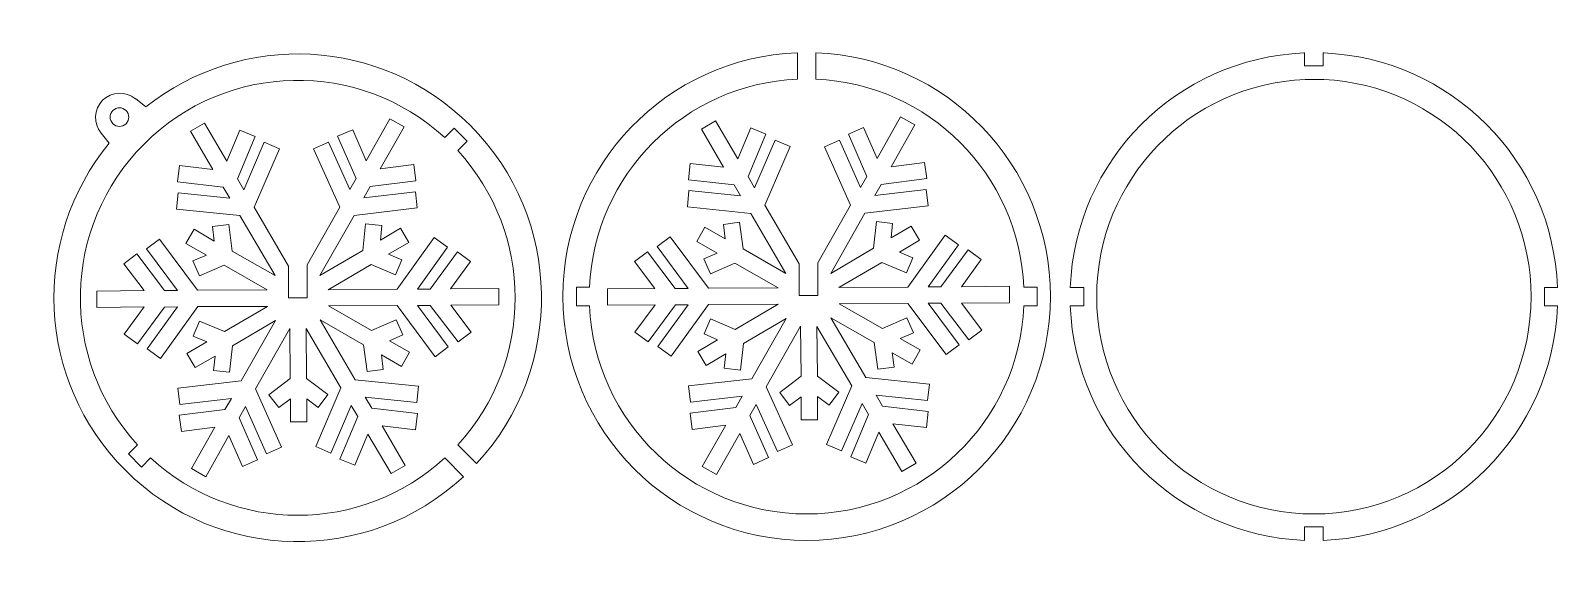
# Model space of a CAD drawing. Header units: centimetres. Extents: x -15.9 to 15.4, y -5.5 to 5.5.
import ezdxf

# ---------------------------------------------------------------- set-up
doc = ezdxf.new("R2010")
doc.units = ezdxf.units.CM
doc.header["$MEASUREMENT"] = 0
doc.layers.add('layer 1', color=7, linetype='Continuous')

msp = doc.modelspace()

# ---------------------------------------------------------------- linework, layer by layer
at = {"layer": 'layer 1', "color": 1, "lineweight": 9}
for points, knots in [([(-13.53374, 3.89966), (-11.57075, 5.46656), (-8.70168, 5.34159), (-6.88384, 3.52375), (-6.88384, 3.52375), (-4.97623, 1.61614), (-4.93262, -1.44918), (-6.75229, -3.41017), (-6.75229, -3.41017), (-6.75229, -3.41017), (-7.13546, -3.027), (-7.13546, -3.027), (-7.13546, -3.027), (-5.56934, -1.32376), (-5.56977, 1.30219), (-7.13678, 3.0049), (-7.13678, 3.0049), (-7.13678, 3.0049), (-6.94161, 3.20007), (-6.94161, 3.20007), (-6.94161, 3.20007), (-6.94161, 3.20007), (-7.21031, 3.46877), (-7.21031, 3.46877), (-7.21031, 3.46877), (-7.21031, 3.46877), (-7.40561, 3.27347), (-7.40561, 3.27347), (-7.40561, 3.27347), (-9.15487, 4.88049), (-11.87635, 4.83646), (-13.57198, 3.14082), (-13.57198, 3.14082), (-15.26762, 1.44519), (-15.31165, -1.27629), (-13.70463, -3.02555), (-13.70463, -3.02555), (-13.70463, -3.02555), (-13.89274, -3.21366), (-13.89274, -3.21366), (-13.89274, -3.21366), (-13.89274, -3.21366), (-13.62404, -3.48236), (-13.62404, -3.48236), (-13.62404, -3.48236), (-13.62404, -3.48236), (-13.43606, -3.29438), (-13.43606, -3.29438), (-13.43606, -3.29438), (-11.73335, -4.86139), (-9.1074, -4.86182), (-7.40416, -3.2957), (-7.40416, -3.2957), (-7.40416, -3.2957), (-7.02099, -3.67887), (-7.02099, -3.67887), (-7.02099, -3.67887), (-8.98198, -5.49854), (-12.0473, -5.45493), (-13.95491, -3.54732), (-13.95491, -3.54732), (-15.79012, -1.71211), (-15.89987, 1.19449), (-14.28535, 3.15857), (-14.28535, 3.15857), (-14.28535, 3.15857), (-14.45218, 3.36409), (-14.45218, 3.36409), (-14.45218, 3.36409), (-14.45218, 3.36409), (-14.45216, 3.36412), (-14.45216, 3.36412), (-14.45216, 3.36412), (-14.61515, 3.56055), (-14.60464, 3.85244), (-14.42056, 4.03651), (-14.42056, 4.03651), (-14.23649, 4.22058), (-13.9446, 4.2311), (-13.74817, 4.0681), (-13.74817, 4.0681), (-13.74817, 4.0681), (-13.74508, 4.0712), (-13.74508, 4.0712), (-13.74508, 4.0712), (-13.74508, 4.0712), (-13.53374, 3.89966), (-13.53374, 3.89966)], [0, 0, 0, 0, 0.04347826, 0.04347826, 0.04347826, 0.04347826, 0.08695652, 0.08695652, 0.08695652, 0.08695652, 0.13043478, 0.13043478, 0.13043478, 0.13043478, 0.17391304, 0.17391304, 0.17391304, 0.17391304, 0.2173913, 0.2173913, 0.2173913, 0.2173913, 0.26086957, 0.26086957, 0.26086957, 0.26086957, 0.30434783, 0.30434783, 0.30434783, 0.30434783, 0.34782609, 0.34782609, 0.34782609, 0.34782609, 0.39130435, 0.39130435, 0.39130435, 0.39130435, 0.43478261, 0.43478261, 0.43478261, 0.43478261, 0.47826087, 0.47826087, 0.47826087, 0.47826087, 0.52173913, 0.52173913, 0.52173913, 0.52173913, 0.56521739, 0.56521739, 0.56521739, 0.56521739, 0.60869565, 0.60869565, 0.60869565, 0.60869565, 0.65217391, 0.65217391, 0.65217391, 0.65217391, 0.69565217, 0.69565217, 0.69565217, 0.69565217, 0.73913043, 0.73913043, 0.73913043, 0.73913043, 0.7826087, 0.7826087, 0.7826087, 0.7826087, 0.82608696, 0.82608696, 0.82608696, 0.82608696, 0.86956522, 0.86956522, 0.86956522, 0.86956522, 0.91304348, 0.91304348, 0.91304348, 0.91304348, 1, 1, 1, 1]), ([(0.01989, -4.98444), (2.78131, -4.98444), (5.01989, -2.74586), (5.01989, 0.01556), (5.01989, 0.01556), (5.01989, 2.71333), (2.88322, 4.91168), (0.20989, 5.01161), (0.20989, 5.01161), (0.20989, 5.01161), (0.20989, 4.46972), (0.20989, 4.46972), (0.20989, 4.46972), (2.52168, 4.37276), (4.3782, 2.51562), (4.47416, 0.20358), (4.47416, 0.20358), (4.47416, 0.20358), (4.75016, 0.20358), (4.75016, 0.20358), (4.75016, 0.20358), (4.75016, 0.20358), (4.75016, -0.17642), (4.75016, -0.17642), (4.75016, -0.17642), (4.75016, -0.17642), (4.47397, -0.17642), (4.47397, -0.17642), (4.47397, -0.17642), (4.37338, -2.54967), (2.41788, -4.4429), (0.01989, -4.4429), (0.01989, -4.4429), (-2.3781, -4.4429), (-4.3336, -2.54967), (-4.43419, -0.17642), (-4.43419, -0.17642), (-4.43419, -0.17642), (-4.70022, -0.17642), (-4.70022, -0.17642), (-4.70022, -0.17642), (-4.70022, -0.17642), (-4.70022, 0.20358), (-4.70022, 0.20358), (-4.70022, 0.20358), (-4.70022, 0.20358), (-4.43438, 0.20358), (-4.43438, 0.20358), (-4.43438, 0.20358), (-4.33842, 2.51562), (-2.4819, 4.37276), (-0.17011, 4.46972), (-0.17011, 4.46972), (-0.17011, 4.46972), (-0.17011, 5.01161), (-0.17011, 5.01161), (-0.17011, 5.01161), (-2.84344, 4.91168), (-4.98011, 2.71333), (-4.98011, 0.01556), (-4.98011, 0.01556), (-4.98011, -2.74586), (-2.74153, -4.98444), (0.01989, -4.98444)], [0, 0, 0, 0, 0.05882353, 0.05882353, 0.05882353, 0.05882353, 0.11764706, 0.11764706, 0.11764706, 0.11764706, 0.17647059, 0.17647059, 0.17647059, 0.17647059, 0.23529412, 0.23529412, 0.23529412, 0.23529412, 0.29411765, 0.29411765, 0.29411765, 0.29411765, 0.35294118, 0.35294118, 0.35294118, 0.35294118, 0.41176471, 0.41176471, 0.41176471, 0.41176471, 0.47058824, 0.47058824, 0.47058824, 0.47058824, 0.52941176, 0.52941176, 0.52941176, 0.52941176, 0.58823529, 0.58823529, 0.58823529, 0.58823529, 0.64705882, 0.64705882, 0.64705882, 0.64705882, 0.70588235, 0.70588235, 0.70588235, 0.70588235, 0.76470588, 0.76470588, 0.76470588, 0.76470588, 0.82352941, 0.82352941, 0.82352941, 0.82352941, 0.88235294, 0.88235294, 0.88235294, 0.88235294, 1, 1, 1, 1]), ([(5.4269, 0.20157), (5.52421, 2.80543), (7.61246, 4.89945), (10.21371, 5.00663), (10.21371, 5.00663), (10.21371, 5.00663), (10.21349, 5.00692), (10.21349, 5.00692), (10.21349, 5.00692), (10.21349, 5.00692), (10.21999, 5.00692), (10.21999, 5.00692), (10.21999, 5.00692), (10.21999, 5.00692), (10.23297, 5.00758), (10.23297, 5.00758), (10.23297, 5.00758), (10.23297, 5.00758), (10.23297, 4.74015), (10.23297, 4.74015), (10.23297, 4.74015), (10.23297, 4.74015), (10.61297, 4.74015), (10.61297, 4.74015), (10.61297, 4.74015), (10.61297, 4.74015), (10.61297, 5.00716), (10.61297, 5.00716), (10.61297, 5.00716), (10.61297, 5.00716), (10.62596, 5.00717), (10.62596, 5.00717), (10.62596, 5.00717), (13.23015, 4.90314), (15.32165, 2.80755), (15.41904, 0.20157), (15.41904, 0.20157), (15.41904, 0.20157), (15.15155, 0.20157), (15.15155, 0.20157), (15.15155, 0.20157), (15.15155, 0.20157), (15.15155, -0.17843), (15.15155, -0.17843), (15.15155, -0.17843), (15.15155, -0.17843), (15.41904, -0.17843), (15.41904, -0.17843), (15.41904, -0.17843), (15.32145, -2.7887), (13.22317, -4.88687), (10.61297, -4.98444), (10.61297, -4.98444), (10.61297, -4.98444), (10.61297, -4.71023), (10.61297, -4.71023), (10.61297, -4.71023), (10.61297, -4.71023), (10.23297, -4.71023), (10.23297, -4.71023), (10.23297, -4.71023), (10.23297, -4.71023), (10.23297, -4.98444), (10.23297, -4.98444), (10.23297, -4.98444), (7.62277, -4.88687), (5.52449, -2.7887), (5.4269, -0.17843), (5.4269, -0.17843), (5.4269, -0.17843), (5.70117, -0.17843), (5.70117, -0.17843), (5.70117, -0.17843), (5.70117, -0.17843), (5.70117, 0.20157), (5.70117, 0.20157), (5.70117, 0.20157), (5.70117, 0.20157), (5.4269, 0.20157), (5.4269, 0.20157)], [0, 0, 0, 0, 0.04761905, 0.04761905, 0.04761905, 0.04761905, 0.0952381, 0.0952381, 0.0952381, 0.0952381, 0.14285714, 0.14285714, 0.14285714, 0.14285714, 0.19047619, 0.19047619, 0.19047619, 0.19047619, 0.23809524, 0.23809524, 0.23809524, 0.23809524, 0.28571429, 0.28571429, 0.28571429, 0.28571429, 0.33333333, 0.33333333, 0.33333333, 0.33333333, 0.38095238, 0.38095238, 0.38095238, 0.38095238, 0.42857143, 0.42857143, 0.42857143, 0.42857143, 0.47619048, 0.47619048, 0.47619048, 0.47619048, 0.52380952, 0.52380952, 0.52380952, 0.52380952, 0.57142857, 0.57142857, 0.57142857, 0.57142857, 0.61904762, 0.61904762, 0.61904762, 0.61904762, 0.66666667, 0.66666667, 0.66666667, 0.66666667, 0.71428571, 0.71428571, 0.71428571, 0.71428571, 0.76190476, 0.76190476, 0.76190476, 0.76190476, 0.80952381, 0.80952381, 0.80952381, 0.80952381, 0.85714286, 0.85714286, 0.85714286, 0.85714286, 0.9047619, 0.9047619, 0.9047619, 0.9047619, 1, 1, 1, 1]), ([(10.62596, 4.46197), (10.62596, 4.46197), (10.24596, 4.46295), (10.24596, 4.46295), (10.24596, 4.46295), (7.86759, 4.36998), (5.96781, 2.41288), (5.96781, 0.01161), (5.96781, 0.01161), (5.96781, -2.44897), (7.96251, -4.44355), (10.42297, -4.44355), (10.42297, -4.44355), (12.88343, -4.44355), (14.87813, -2.44897), (14.87813, 0.01161), (14.87813, 0.01161), (14.87813, 2.40414), (12.99218, 4.35582), (10.62596, 4.46197)], [0, 0, 0, 0, 0.16666667, 0.16666667, 0.16666667, 0.16666667, 0.33333333, 0.33333333, 0.33333333, 0.33333333, 0.5, 0.5, 0.5, 0.5, 0.66666667, 0.66666667, 0.66666667, 0.66666667, 1, 1, 1, 1]), ([(-14.2109, 3.82685), (-14.13651, 3.90123), (-14.01589, 3.90123), (-13.9415, 3.82685), (-13.9415, 3.82685), (-13.86712, 3.75246), (-13.86712, 3.63184), (-13.9415, 3.55745), (-13.9415, 3.55745), (-14.01589, 3.48306), (-14.13651, 3.48306), (-14.2109, 3.55745), (-14.2109, 3.55745), (-14.28529, 3.63184), (-14.28529, 3.75246), (-14.2109, 3.82685)], [0, 0, 0, 0, 0.2, 0.2, 0.2, 0.2, 0.4, 0.4, 0.4, 0.4, 0.6, 0.6, 0.6, 0.6, 1, 1, 1, 1]), ([(-8.53061, 3.65649), (-8.53061, 3.65649), (-9.01439, 2.79792), (-9.01439, 2.79792), (-9.01439, 2.79792), (-9.01439, 2.79792), (-9.29204, 3.4336), (-9.29204, 3.4336), (-9.29204, 3.4336), (-9.29204, 3.4336), (-9.6025, 3.29914), (-9.6025, 3.29914), (-9.6025, 3.29914), (-9.6025, 3.29914), (-9.22292, 2.43324), (-9.22292, 2.43324), (-9.22292, 2.43324), (-9.22292, 2.43324), (-9.35084, 2.20615), (-9.35084, 2.20615), (-9.35084, 2.20615), (-9.35084, 2.20615), (-9.787, 3.17682), (-9.787, 3.17682), (-9.787, 3.17682), (-9.787, 3.17682), (-10.09511, 3.0388), (-10.09511, 3.0388), (-10.09511, 3.0388), (-10.09511, 3.0388), (-9.55597, 1.84359), (-9.55597, 1.84359), (-9.55597, 1.84359), (-9.55597, 1.84359), (-10.22931, 0.66177), (-10.22931, 0.66177), (-10.22931, 0.66177), (-10.22931, 0.66177), (-10.22931, -0.01183), (-10.22931, -0.01183), (-10.22931, -0.01183), (-10.22931, -0.01183), (-10.60931, -0.01183), (-10.60931, -0.01183), (-10.60931, -0.01183), (-10.60931, -0.01183), (-10.60931, 0.63753), (-10.60931, 0.63753), (-10.60931, 0.63753), (-10.60931, 0.63753), (-11.31603, 1.84318), (-11.31603, 1.84318), (-11.31603, 1.84318), (-11.31603, 1.84318), (-10.79475, 3.04226), (-10.79475, 3.04226), (-10.79475, 3.04226), (-10.79475, 3.04226), (-11.1068, 3.17785), (-11.1068, 3.17785), (-11.1068, 3.17785), (-11.1068, 3.17785), (-11.52542, 2.2004), (-11.52542, 2.2004), (-11.52542, 2.2004), (-11.52542, 2.2004), (-11.65816, 2.42686), (-11.65816, 2.42686), (-11.65816, 2.42686), (-11.65816, 2.42686), (-11.29449, 3.29585), (-11.29449, 3.29585), (-11.29449, 3.29585), (-11.29449, 3.29585), (-11.60444, 3.42792), (-11.60444, 3.42792), (-11.60444, 3.42792), (-11.60444, 3.42792), (-11.87173, 2.79121), (-11.87173, 2.79121), (-11.87173, 2.79121), (-11.87173, 2.79121), (-12.32848, 3.57041), (-12.32848, 3.57041), (-12.32848, 3.57041), (-12.32848, 3.57041), (-12.6181, 3.40065), (-12.6181, 3.40065), (-12.6181, 3.40065), (-12.6181, 3.40065), (-12.16135, 2.62145), (-12.16135, 2.62145), (-12.16135, 2.62145), (-12.16135, 2.62145), (-12.84757, 2.69924), (-12.84757, 2.69924), (-12.84757, 2.69924), (-12.84757, 2.69924), (-12.88378, 2.36426), (-12.88378, 2.36426), (-12.88378, 2.36426), (-12.88378, 2.36426), (-11.94778, 2.2571), (-11.94778, 2.2571), (-11.94778, 2.2571), (-11.94778, 2.2571), (-11.81504, 2.03063), (-11.81504, 2.03063), (-11.81504, 2.03063), (-11.81504, 2.03063), (-12.8726, 2.14279), (-12.8726, 2.14279), (-12.8726, 2.14279), (-12.8726, 2.14279), (-12.90309, 1.80642), (-12.90309, 1.80642), (-12.90309, 1.80642), (-12.90309, 1.80642), (-11.60565, 1.67341), (-11.60565, 1.67341), (-11.60565, 1.67341), (-11.60565, 1.67341), (-10.88413, 0.4425), (-10.88413, 0.4425), (-10.88413, 0.4425), (-10.88413, 0.4425), (-11.76227, 0.94475), (-11.76227, 0.94475), (-11.76227, 0.94475), (-11.76227, 0.94475), (-11.83571, 1.49102), (-11.83571, 1.49102), (-11.83571, 1.49102), (-11.83571, 1.49102), (-12.16697, 1.44895), (-12.16697, 1.44895), (-12.16697, 1.44895), (-12.16697, 1.44895), (-12.13038, 1.15203), (-12.13038, 1.15203), (-12.13038, 1.15203), (-12.13038, 1.15203), (-12.54672, 1.39274), (-12.54672, 1.39274), (-12.54672, 1.39274), (-12.54672, 1.39274), (-12.7126, 1.10061), (-12.7126, 1.10061), (-12.7126, 1.10061), (-12.7126, 1.10061), (-12.29264, 0.86198), (-12.29264, 0.86198), (-12.29264, 0.86198), (-12.29264, 0.86198), (-12.56915, 0.74272), (-12.56915, 0.74272), (-12.56915, 0.74272), (-12.56915, 0.74272), (-12.43299, 0.43756), (-12.43299, 0.43756), (-12.43299, 0.43756), (-12.43299, 0.43756), (-11.93007, 0.65634), (-11.93007, 0.65634), (-11.93007, 0.65634), (-11.93007, 0.65634), (-11.04423, 0.14898), (-11.04423, 0.14898), (-11.04423, 0.14898), (-11.04423, 0.14898), (-12.47373, 0.14283), (-12.47373, 0.14283), (-12.47373, 0.14283), (-12.47373, 0.14283), (-13.25457, 1.19166), (-13.25457, 1.19166), (-13.25457, 1.19166), (-13.25457, 1.19166), (-13.52201, 0.99208), (-13.52201, 0.99208), (-13.52201, 0.99208), (-13.52201, 0.99208), (-12.8882, 0.13739), (-12.8882, 0.13739), (-12.8882, 0.13739), (-12.8882, 0.13739), (-13.15228, 0.13471), (-13.15228, 0.13471), (-13.15228, 0.13471), (-13.15228, 0.13471), (-13.7224, 0.88881), (-13.7224, 0.88881), (-13.7224, 0.88881), (-13.7224, 0.88881), (-13.98783, 0.68578), (-13.98783, 0.68578), (-13.98783, 0.68578), (-13.98783, 0.68578), (-13.57095, 0.13645), (-13.57095, 0.13645), (-13.57095, 0.13645), (-13.57095, 0.13645), (-14.54315, 0.12743), (-14.54315, 0.12743), (-14.54315, 0.12743), (-14.54315, 0.12743), (-14.54062, -0.20863), (-14.54062, -0.20863), (-14.54062, -0.20863), (-14.54062, -0.20863), (-13.56847, -0.19951), (-13.56847, -0.19951), (-13.56847, -0.19951), (-13.56847, -0.19951), (-13.98046, -0.75947), (-13.98046, -0.75947), (-13.98046, -0.75947), (-13.98046, -0.75947), (-13.70853, -0.95644), (-13.70853, -0.95644), (-13.70853, -0.95644), (-13.70853, -0.95644), (-13.14991, -0.20145), (-13.14991, -0.20145), (-13.14991, -0.20145), (-13.14991, -0.20145), (-12.88576, -0.19847), (-12.88576, -0.19847), (-12.88576, -0.19847), (-12.88576, -0.19847), (-13.50713, -1.05707), (-13.50713, -1.05707), (-13.50713, -1.05707), (-13.50713, -1.05707), (-13.23513, -1.2541), (-13.23513, -1.2541), (-13.23513, -1.2541), (-13.23513, -1.2541), (-12.47137, -0.19329), (-12.47137, -0.19329), (-12.47137, -0.19329), (-12.47137, -0.19329), (-11.04189, -0.18715), (-11.04189, -0.18715), (-11.04189, -0.18715), (-11.04189, -0.18715), (-11.92479, -0.70468), (-11.92479, -0.70468), (-11.92479, -0.70468), (-11.92479, -0.70468), (-12.43134, -0.48821), (-12.43134, -0.48821), (-12.43134, -0.48821), (-12.43134, -0.48821), (-12.56279, -0.79813), (-12.56279, -0.79813), (-12.56279, -0.79813), (-12.56279, -0.79813), (-12.28493, -0.91578), (-12.28493, -0.91578), (-12.28493, -0.91578), (-12.28493, -0.91578), (-12.69111, -1.15387), (-12.69111, -1.15387), (-12.69111, -1.15387), (-12.69111, -1.15387), (-12.52113, -1.44385), (-12.52113, -1.44385), (-12.52113, -1.44385), (-12.52113, -1.44385), (-12.11495, -1.20576), (-12.11495, -1.20576), (-12.11495, -1.20576), (-12.11495, -1.20576), (-12.15016, -1.50207), (-12.15016, -1.50207), (-12.15016, -1.50207), (-12.15016, -1.50207), (-11.81554, -1.53876), (-11.81554, -1.53876), (-11.81554, -1.53876), (-11.81554, -1.53876), (-11.75482, -0.99467), (-11.75482, -0.99467), (-11.75482, -0.99467), (-11.75482, -0.99467), (-10.87541, -0.47919), (-10.87541, -0.47919), (-10.87541, -0.47919), (-10.87541, -0.47919), (-11.57978, -1.71433), (-11.57978, -1.71433), (-11.57978, -1.71433), (-11.57978, -1.71433), (-12.87849, -1.86252), (-12.87849, -1.86252), (-12.87849, -1.86252), (-12.87849, -1.86252), (-12.83947, -2.1961), (-12.83947, -2.1961), (-12.83947, -2.1961), (-12.83947, -2.1961), (-11.78122, -2.07476), (-11.78122, -2.07476), (-11.78122, -2.07476), (-11.78122, -2.07476), (-11.91267, -2.30393), (-11.91267, -2.30393), (-11.91267, -2.30393), (-11.91267, -2.30393), (-12.85012, -2.42088), (-12.85012, -2.42088), (-12.85012, -2.42088), (-12.85012, -2.42088), (-12.80557, -2.75599), (-12.80557, -2.75599), (-12.80557, -2.75599), (-12.80557, -2.75599), (-12.11773, -2.66644), (-12.11773, -2.66644), (-12.11773, -2.66644), (-12.11773, -2.66644), (-12.59844, -3.5139), (-12.59844, -3.5139), (-12.59844, -3.5139), (-12.59844, -3.5139), (-12.30643, -3.68014), (-12.30643, -3.68014), (-12.30643, -3.68014), (-12.30643, -3.68014), (-11.8293, -2.83479), (-11.8293, -2.83479), (-11.8293, -2.83479), (-11.8293, -2.83479), (-11.55159, -3.47045), (-11.55159, -3.47045), (-11.55159, -3.47045), (-11.55159, -3.47045), (-11.24331, -3.33265), (-11.24331, -3.33265), (-11.24331, -3.33265), (-11.24331, -3.33265), (-11.62067, -2.47017), (-11.62067, -2.47017), (-11.62067, -2.47017), (-11.62067, -2.47017), (-11.49281, -2.24313), (-11.49281, -2.24313), (-11.49281, -2.24313), (-11.49281, -2.24313), (-11.05878, -3.21019), (-11.05878, -3.21019), (-11.05878, -3.21019), (-11.05878, -3.21019), (-10.75054, -3.07234), (-10.75054, -3.07234), (-10.75054, -3.07234), (-10.75054, -3.07234), (-11.28773, -1.88048), (-11.28773, -1.88048), (-11.28773, -1.88048), (-11.28773, -1.88048), (-10.58182, -0.63989), (-10.58182, -0.63989), (-10.58182, -0.63989), (-10.58182, -0.63989), (-10.57339, -1.66621), (-10.57339, -1.66621), (-10.57339, -1.66621), (-10.57339, -1.66621), (-11.00998, -1.99819), (-11.00998, -1.99819), (-11.00998, -1.99819), (-11.00998, -1.99819), (-10.80671, -2.264), (-10.80671, -2.264), (-10.80671, -2.264), (-10.80671, -2.264), (-10.57109, -2.08318), (-10.57109, -2.08318), (-10.57109, -2.08318), (-10.57109, -2.08318), (-10.56865, -2.55695), (-10.56865, -2.55695), (-10.56865, -2.55695), (-10.56865, -2.55695), (-10.23276, -2.55487), (-10.23276, -2.55487), (-10.23276, -2.55487), (-10.23276, -2.55487), (-10.23521, -2.08112), (-10.23521, -2.08112), (-10.23521, -2.08112), (-10.23521, -2.08112), (-9.99749, -2.26025), (-9.99749, -2.26025), (-9.99749, -2.26025), (-9.99749, -2.26025), (-9.79895, -1.9918), (-9.79895, -1.9918), (-9.79895, -1.9918), (-9.79895, -1.9918), (-10.23768, -1.66425), (-10.23768, -1.66425), (-10.23768, -1.66425), (-10.23768, -1.66425), (-10.24758, -0.64346), (-10.24758, -0.64346), (-10.24758, -0.64346), (-10.24758, -0.64346), (-9.53424, -1.8604), (-9.53424, -1.8604), (-9.53424, -1.8604), (-9.53424, -1.8604), (-10.05004, -3.06088), (-10.05004, -3.06088), (-10.05004, -3.06088), (-10.05004, -3.06088), (-9.74376, -3.19499), (-9.74376, -3.19499), (-9.74376, -3.19499), (-9.74376, -3.19499), (-9.32276, -2.2212), (-9.32276, -2.2212), (-9.32276, -2.2212), (-9.32276, -2.2212), (-9.19009, -2.44753), (-9.19009, -2.44753), (-9.19009, -2.44753), (-9.19009, -2.44753), (-9.55383, -3.31662), (-9.55383, -3.31662), (-9.55383, -3.31662), (-9.55383, -3.31662), (-9.24596, -3.4451), (-9.24596, -3.4451), (-9.24596, -3.4451), (-9.24596, -3.4451), (-8.9786, -2.80833), (-8.9786, -2.80833), (-8.9786, -2.80833), (-8.9786, -2.80833), (-8.50461, -3.61695), (-8.50461, -3.61695), (-8.50461, -3.61695), (-8.50461, -3.61695), (-8.21499, -3.44719), (-8.21499, -3.44719), (-8.21499, -3.44719), (-8.21499, -3.44719), (-8.68898, -2.63857), (-8.68898, -2.63857), (-8.68898, -2.63857), (-8.68898, -2.63857), (-8.00283, -2.71641), (-8.00283, -2.71641), (-8.00283, -2.71641), (-8.00283, -2.71641), (-7.96454, -2.38504), (-7.96454, -2.38504), (-7.96454, -2.38504), (-7.96454, -2.38504), (-8.90047, -2.27776), (-8.90047, -2.27776), (-8.90047, -2.27776), (-8.90047, -2.27776), (-9.03314, -2.05143), (-9.03314, -2.05143), (-9.03314, -2.05143), (-9.03314, -2.05143), (-7.97796, -2.15994), (-7.97796, -2.15994), (-7.97796, -2.15994), (-7.97796, -2.15994), (-7.9417, -1.82504), (-7.9417, -1.82504), (-7.9417, -1.82504), (-7.9417, -1.82504), (-9.24462, -1.69063), (-9.24462, -1.69063), (-9.24462, -1.69063), (-9.24462, -1.69063), (-9.96208, -0.46666), (-9.96208, -0.46666), (-9.96208, -0.46666), (-9.96208, -0.46666), (-9.07074, -0.97548), (-9.07074, -0.97548), (-9.07074, -0.97548), (-9.07074, -0.97548), (-8.99712, -1.52179), (-8.99712, -1.52179), (-8.99712, -1.52179), (-8.99712, -1.52179), (-8.66597, -1.47975), (-8.66597, -1.47975), (-8.66597, -1.47975), (-8.66597, -1.47975), (-8.70252, -1.1827), (-8.70252, -1.1827), (-8.70252, -1.1827), (-8.70252, -1.1827), (-8.29389, -1.41837), (-8.29389, -1.41837), (-8.29389, -1.41837), (-8.29389, -1.41837), (-8.12817, -1.12642), (-8.12817, -1.12642), (-8.12817, -1.12642), (-8.12817, -1.12642), (-8.54033, -0.89282), (-8.54033, -0.89282), (-8.54033, -0.89282), (-8.54033, -0.89282), (-8.26384, -0.77345), (-8.26384, -0.77345), (-8.26384, -0.77345), (-8.26384, -0.77345), (-8.40219, -0.46477), (-8.40219, -0.46477), (-8.40219, -0.46477), (-8.40219, -0.46477), (-8.90499, -0.68354), (-8.90499, -0.68354), (-8.90499, -0.68354), (-8.90499, -0.68354), (-9.78876, -0.17973), (-9.78876, -0.17973), (-9.78876, -0.17973), (-9.78876, -0.17973), (-8.37959, -0.1712), (-8.37959, -0.1712), (-8.37959, -0.1712), (-8.37959, -0.1712), (-7.59869, -1.22009), (-7.59869, -1.22009), (-7.59869, -1.22009), (-7.59869, -1.22009), (-7.33132, -1.02041), (-7.33132, -1.02041), (-7.33132, -1.02041), (-7.33132, -1.02041), (-7.96297, -0.16943), (-7.96297, -0.16943), (-7.96297, -0.16943), (-7.96297, -0.16943), (-7.70246, -0.16871), (-7.70246, -0.16871), (-7.70246, -0.16871), (-7.70246, -0.16871), (-7.13096, -0.91731), (-7.13096, -0.91731), (-7.13096, -0.91731), (-7.13096, -0.91731), (-6.86347, -0.7178), (-6.86347, -0.7178), (-6.86347, -0.7178), (-6.86347, -0.7178), (-7.28235, -0.16478), (-7.28235, -0.16478), (-7.28235, -0.16478), (-7.28235, -0.16478), (-6.29545, -0.1567), (-6.29545, -0.1567), (-6.29545, -0.1567), (-6.29545, -0.1567), (-6.29781, 0.17932), (-6.29781, 0.17932), (-6.29781, 0.17932), (-6.29781, 0.17932), (-7.28492, 0.17113), (-7.28492, 0.17113), (-7.28492, 0.17113), (-7.28492, 0.17113), (-6.87626, 0.72906), (-6.87626, 0.72906), (-6.87626, 0.72906), (-6.87626, 0.72906), (-7.14473, 0.92814), (-7.14473, 0.92814), (-7.14473, 0.92814), (-7.14473, 0.92814), (-7.70502, 0.1672), (-7.70502, 0.1672), (-7.70502, 0.1672), (-7.70502, 0.1672), (-7.9655, 0.16661), (-7.9655, 0.16661), (-7.9655, 0.16661), (-7.9655, 0.16661), (-7.34608, 1.02869), (-7.34608, 1.02869), (-7.34608, 1.02869), (-7.34608, 1.02869), (-7.61822, 1.22564), (-7.61822, 1.22564), (-7.61822, 1.22564), (-7.61822, 1.22564), (-8.38208, 0.16478), (-8.38208, 0.16478), (-8.38208, 0.16478), (-8.38208, 0.16478), (-9.79462, 0.15434), (-9.79462, 0.15434), (-9.79462, 0.15434), (-9.79462, 0.15434), (-8.91524, 0.6698), (-8.91524, 0.6698), (-8.91524, 0.6698), (-8.91524, 0.6698), (-8.41091, 0.45692), (-8.41091, 0.45692), (-8.41091, 0.45692), (-8.41091, 0.45692), (-8.28289, 0.7648), (-8.28289, 0.7648), (-8.28289, 0.7648), (-8.28289, 0.7648), (-8.55501, 0.88096), (-8.55501, 0.88096), (-8.55501, 0.88096), (-8.55501, 0.88096), (-8.14177, 1.12318), (-8.14177, 1.12318), (-8.14177, 1.12318), (-8.14177, 1.12318), (-8.31175, 1.41316), (-8.31175, 1.41316), (-8.31175, 1.41316), (-8.31175, 1.41316), (-8.72498, 1.17094), (-8.72498, 1.17094), (-8.72498, 1.17094), (-8.72498, 1.17094), (-8.69551, 1.46874), (-8.69551, 1.46874), (-8.69551, 1.46874), (-8.69551, 1.46874), (-9.02671, 1.50747), (-9.02671, 1.50747), (-9.02671, 1.50747), (-9.02671, 1.50747), (-9.08522, 0.95978), (-9.08522, 0.95978), (-9.08522, 0.95978), (-9.08522, 0.95978), (-9.9646, 0.44432), (-9.9646, 0.44432), (-9.9646, 0.44432), (-9.9646, 0.44432), (-9.26382, 1.6773), (-9.26382, 1.6773), (-9.26382, 1.6773), (-9.26382, 1.6773), (-7.96713, 1.82911), (-7.96713, 1.82911), (-7.96713, 1.82911), (-7.96713, 1.82911), (-8.00619, 2.16257), (-8.00619, 2.16257), (-8.00619, 2.16257), (-8.00619, 2.16257), (-9.06236, 2.03784), (-9.06236, 2.03784), (-9.06236, 2.03784), (-9.06236, 2.03784), (-8.93098, 2.26695), (-8.93098, 2.26695), (-8.93098, 2.26695), (-8.93098, 2.26695), (-7.9956, 2.38743), (-7.9956, 2.38743), (-7.9956, 2.38743), (-7.9956, 2.38743), (-8.03822, 2.71901), (-8.03822, 2.71901), (-8.03822, 2.71901), (-8.03822, 2.71901), (-8.72598, 2.62957), (-8.72598, 2.62957), (-8.72598, 2.62957), (-8.72598, 2.62957), (-8.23858, 3.49027), (-8.23858, 3.49027), (-8.23858, 3.49027), (-8.23858, 3.49027), (-8.53061, 3.65649), (-8.53061, 3.65649)], [0, 0, 0, 0, 0.00578035, 0.00578035, 0.00578035, 0.00578035, 0.01156069, 0.01156069, 0.01156069, 0.01156069, 0.01734104, 0.01734104, 0.01734104, 0.01734104, 0.02312139, 0.02312139, 0.02312139, 0.02312139, 0.02890173, 0.02890173, 0.02890173, 0.02890173, 0.03468208, 0.03468208, 0.03468208, 0.03468208, 0.04046243, 0.04046243, 0.04046243, 0.04046243, 0.04624277, 0.04624277, 0.04624277, 0.04624277, 0.05202312, 0.05202312, 0.05202312, 0.05202312, 0.05780347, 0.05780347, 0.05780347, 0.05780347, 0.06358382, 0.06358382, 0.06358382, 0.06358382, 0.06936416, 0.06936416, 0.06936416, 0.06936416, 0.07514451, 0.07514451, 0.07514451, 0.07514451, 0.08092486, 0.08092486, 0.08092486, 0.08092486, 0.0867052, 0.0867052, 0.0867052, 0.0867052, 0.09248555, 0.09248555, 0.09248555, 0.09248555, 0.0982659, 0.0982659, 0.0982659, 0.0982659, 0.10404624, 0.10404624, 0.10404624, 0.10404624, 0.10982659, 0.10982659, 0.10982659, 0.10982659, 0.11560694, 0.11560694, 0.11560694, 0.11560694, 0.12138728, 0.12138728, 0.12138728, 0.12138728, 0.12716763, 0.12716763, 0.12716763, 0.12716763, 0.13294798, 0.13294798, 0.13294798, 0.13294798, 0.13872832, 0.13872832, 0.13872832, 0.13872832, 0.14450867, 0.14450867, 0.14450867, 0.14450867, 0.15028902, 0.15028902, 0.15028902, 0.15028902, 0.15606936, 0.15606936, 0.15606936, 0.15606936, 0.16184971, 0.16184971, 0.16184971, 0.16184971, 0.16763006, 0.16763006, 0.16763006, 0.16763006, 0.1734104, 0.1734104, 0.1734104, 0.1734104, 0.17919075, 0.17919075, 0.17919075, 0.17919075, 0.1849711, 0.1849711, 0.1849711, 0.1849711, 0.19075145, 0.19075145, 0.19075145, 0.19075145, 0.19653179, 0.19653179, 0.19653179, 0.19653179, 0.20231214, 0.20231214, 0.20231214, 0.20231214, 0.20809249, 0.20809249, 0.20809249, 0.20809249, 0.21387283, 0.21387283, 0.21387283, 0.21387283, 0.21965318, 0.21965318, 0.21965318, 0.21965318, 0.22543353, 0.22543353, 0.22543353, 0.22543353, 0.23121387, 0.23121387, 0.23121387, 0.23121387, 0.23699422, 0.23699422, 0.23699422, 0.23699422, 0.24277457, 0.24277457, 0.24277457, 0.24277457, 0.24855491, 0.24855491, 0.24855491, 0.24855491, 0.25433526, 0.25433526, 0.25433526, 0.25433526, 0.26011561, 0.26011561, 0.26011561, 0.26011561, 0.26589595, 0.26589595, 0.26589595, 0.26589595, 0.2716763, 0.2716763, 0.2716763, 0.2716763, 0.27745665, 0.27745665, 0.27745665, 0.27745665, 0.28323699, 0.28323699, 0.28323699, 0.28323699, 0.28901734, 0.28901734, 0.28901734, 0.28901734, 0.29479769, 0.29479769, 0.29479769, 0.29479769, 0.30057803, 0.30057803, 0.30057803, 0.30057803, 0.30635838, 0.30635838, 0.30635838, 0.30635838, 0.31213873, 0.31213873, 0.31213873, 0.31213873, 0.31791908, 0.31791908, 0.31791908, 0.31791908, 0.32369942, 0.32369942, 0.32369942, 0.32369942, 0.32947977, 0.32947977, 0.32947977, 0.32947977, 0.33526012, 0.33526012, 0.33526012, 0.33526012, 0.34104046, 0.34104046, 0.34104046, 0.34104046, 0.34682081, 0.34682081, 0.34682081, 0.34682081, 0.35260116, 0.35260116, 0.35260116, 0.35260116, 0.3583815, 0.3583815, 0.3583815, 0.3583815, 0.36416185, 0.36416185, 0.36416185, 0.36416185, 0.3699422, 0.3699422, 0.3699422, 0.3699422, 0.37572254, 0.37572254, 0.37572254, 0.37572254, 0.38150289, 0.38150289, 0.38150289, 0.38150289, 0.38728324, 0.38728324, 0.38728324, 0.38728324, 0.39306358, 0.39306358, 0.39306358, 0.39306358, 0.39884393, 0.39884393, 0.39884393, 0.39884393, 0.40462428, 0.40462428, 0.40462428, 0.40462428, 0.41040462, 0.41040462, 0.41040462, 0.41040462, 0.41618497, 0.41618497, 0.41618497, 0.41618497, 0.42196532, 0.42196532, 0.42196532, 0.42196532, 0.42774566, 0.42774566, 0.42774566, 0.42774566, 0.43352601, 0.43352601, 0.43352601, 0.43352601, 0.43930636, 0.43930636, 0.43930636, 0.43930636, 0.44508671, 0.44508671, 0.44508671, 0.44508671, 0.45086705, 0.45086705, 0.45086705, 0.45086705, 0.4566474, 0.4566474, 0.4566474, 0.4566474, 0.46242775, 0.46242775, 0.46242775, 0.46242775, 0.46820809, 0.46820809, 0.46820809, 0.46820809, 0.47398844, 0.47398844, 0.47398844, 0.47398844, 0.47976879, 0.47976879, 0.47976879, 0.47976879, 0.48554913, 0.48554913, 0.48554913, 0.48554913, 0.49132948, 0.49132948, 0.49132948, 0.49132948, 0.49710983, 0.49710983, 0.49710983, 0.49710983, 0.50289017, 0.50289017, 0.50289017, 0.50289017, 0.50867052, 0.50867052, 0.50867052, 0.50867052, 0.51445087, 0.51445087, 0.51445087, 0.51445087, 0.52023121, 0.52023121, 0.52023121, 0.52023121, 0.52601156, 0.52601156, 0.52601156, 0.52601156, 0.53179191, 0.53179191, 0.53179191, 0.53179191, 0.53757225, 0.53757225, 0.53757225, 0.53757225, 0.5433526, 0.5433526, 0.5433526, 0.5433526, 0.54913295, 0.54913295, 0.54913295, 0.54913295, 0.55491329, 0.55491329, 0.55491329, 0.55491329, 0.56069364, 0.56069364, 0.56069364, 0.56069364, 0.56647399, 0.56647399, 0.56647399, 0.56647399, 0.57225434, 0.57225434, 0.57225434, 0.57225434, 0.57803468, 0.57803468, 0.57803468, 0.57803468, 0.58381503, 0.58381503, 0.58381503, 0.58381503, 0.58959538, 0.58959538, 0.58959538, 0.58959538, 0.59537572, 0.59537572, 0.59537572, 0.59537572, 0.60115607, 0.60115607, 0.60115607, 0.60115607, 0.60693642, 0.60693642, 0.60693642, 0.60693642, 0.61271676, 0.61271676, 0.61271676, 0.61271676, 0.61849711, 0.61849711, 0.61849711, 0.61849711, 0.62427746, 0.62427746, 0.62427746, 0.62427746, 0.6300578, 0.6300578, 0.6300578, 0.6300578, 0.63583815, 0.63583815, 0.63583815, 0.63583815, 0.6416185, 0.6416185, 0.6416185, 0.6416185, 0.64739884, 0.64739884, 0.64739884, 0.64739884, 0.65317919, 0.65317919, 0.65317919, 0.65317919, 0.65895954, 0.65895954, 0.65895954, 0.65895954, 0.66473988, 0.66473988, 0.66473988, 0.66473988, 0.67052023, 0.67052023, 0.67052023, 0.67052023, 0.67630058, 0.67630058, 0.67630058, 0.67630058, 0.68208092, 0.68208092, 0.68208092, 0.68208092, 0.68786127, 0.68786127, 0.68786127, 0.68786127, 0.69364162, 0.69364162, 0.69364162, 0.69364162, 0.69942197, 0.69942197, 0.69942197, 0.69942197, 0.70520231, 0.70520231, 0.70520231, 0.70520231, 0.71098266, 0.71098266, 0.71098266, 0.71098266, 0.71676301, 0.71676301, 0.71676301, 0.71676301, 0.72254335, 0.72254335, 0.72254335, 0.72254335, 0.7283237, 0.7283237, 0.7283237, 0.7283237, 0.73410405, 0.73410405, 0.73410405, 0.73410405, 0.73988439, 0.73988439, 0.73988439, 0.73988439, 0.74566474, 0.74566474, 0.74566474, 0.74566474, 0.75144509, 0.75144509, 0.75144509, 0.75144509, 0.75722543, 0.75722543, 0.75722543, 0.75722543, 0.76300578, 0.76300578, 0.76300578, 0.76300578, 0.76878613, 0.76878613, 0.76878613, 0.76878613, 0.77456647, 0.77456647, 0.77456647, 0.77456647, 0.78034682, 0.78034682, 0.78034682, 0.78034682, 0.78612717, 0.78612717, 0.78612717, 0.78612717, 0.79190751, 0.79190751, 0.79190751, 0.79190751, 0.79768786, 0.79768786, 0.79768786, 0.79768786, 0.80346821, 0.80346821, 0.80346821, 0.80346821, 0.80924855, 0.80924855, 0.80924855, 0.80924855, 0.8150289, 0.8150289, 0.8150289, 0.8150289, 0.82080925, 0.82080925, 0.82080925, 0.82080925, 0.8265896, 0.8265896, 0.8265896, 0.8265896, 0.83236994, 0.83236994, 0.83236994, 0.83236994, 0.83815029, 0.83815029, 0.83815029, 0.83815029, 0.84393064, 0.84393064, 0.84393064, 0.84393064, 0.84971098, 0.84971098, 0.84971098, 0.84971098, 0.85549133, 0.85549133, 0.85549133, 0.85549133, 0.86127168, 0.86127168, 0.86127168, 0.86127168, 0.86705202, 0.86705202, 0.86705202, 0.86705202, 0.87283237, 0.87283237, 0.87283237, 0.87283237, 0.87861272, 0.87861272, 0.87861272, 0.87861272, 0.88439306, 0.88439306, 0.88439306, 0.88439306, 0.89017341, 0.89017341, 0.89017341, 0.89017341, 0.89595376, 0.89595376, 0.89595376, 0.89595376, 0.9017341, 0.9017341, 0.9017341, 0.9017341, 0.90751445, 0.90751445, 0.90751445, 0.90751445, 0.9132948, 0.9132948, 0.9132948, 0.9132948, 0.91907514, 0.91907514, 0.91907514, 0.91907514, 0.92485549, 0.92485549, 0.92485549, 0.92485549, 0.93063584, 0.93063584, 0.93063584, 0.93063584, 0.93641618, 0.93641618, 0.93641618, 0.93641618, 0.94219653, 0.94219653, 0.94219653, 0.94219653, 0.94797688, 0.94797688, 0.94797688, 0.94797688, 0.95375723, 0.95375723, 0.95375723, 0.95375723, 0.95953757, 0.95953757, 0.95953757, 0.95953757, 0.96531792, 0.96531792, 0.96531792, 0.96531792, 0.97109827, 0.97109827, 0.97109827, 0.97109827, 0.97687861, 0.97687861, 0.97687861, 0.97687861, 0.98265896, 0.98265896, 0.98265896, 0.98265896, 0.98843931, 0.98843931, 0.98843931, 0.98843931, 1, 1, 1, 1]), ([(1.94652, 3.70096), (1.94652, 3.70096), (1.46274, 2.84239), (1.46274, 2.84239), (1.46274, 2.84239), (1.46274, 2.84239), (1.18509, 3.47807), (1.18509, 3.47807), (1.18509, 3.47807), (1.18509, 3.47807), (0.87463, 3.34361), (0.87463, 3.34361), (0.87463, 3.34361), (0.87463, 3.34361), (1.25421, 2.47771), (1.25421, 2.47771), (1.25421, 2.47771), (1.25421, 2.47771), (1.12629, 2.25062), (1.12629, 2.25062), (1.12629, 2.25062), (1.12629, 2.25062), (0.69013, 3.22129), (0.69013, 3.22129), (0.69013, 3.22129), (0.69013, 3.22129), (0.38202, 3.08327), (0.38202, 3.08327), (0.38202, 3.08327), (0.38202, 3.08327), (0.92116, 1.88806), (0.92116, 1.88806), (0.92116, 1.88806), (0.92116, 1.88806), (0.24782, 0.70624), (0.24782, 0.70624), (0.24782, 0.70624), (0.24782, 0.70624), (0.24782, 0.03264), (0.24782, 0.03264), (0.24782, 0.03264), (0.24782, 0.03264), (-0.13218, 0.03264), (-0.13218, 0.03264), (-0.13218, 0.03264), (-0.13218, 0.03264), (-0.13218, 0.682), (-0.13218, 0.682), (-0.13218, 0.682), (-0.13218, 0.682), (-0.8389, 1.88765), (-0.8389, 1.88765), (-0.8389, 1.88765), (-0.8389, 1.88765), (-0.31762, 3.08673), (-0.31762, 3.08673), (-0.31762, 3.08673), (-0.31762, 3.08673), (-0.62967, 3.22232), (-0.62967, 3.22232), (-0.62967, 3.22232), (-0.62967, 3.22232), (-1.04829, 2.24487), (-1.04829, 2.24487), (-1.04829, 2.24487), (-1.04829, 2.24487), (-1.18103, 2.47133), (-1.18103, 2.47133), (-1.18103, 2.47133), (-1.18103, 2.47133), (-0.81736, 3.34032), (-0.81736, 3.34032), (-0.81736, 3.34032), (-0.81736, 3.34032), (-1.12731, 3.47239), (-1.12731, 3.47239), (-1.12731, 3.47239), (-1.12731, 3.47239), (-1.3946, 2.83568), (-1.3946, 2.83568), (-1.3946, 2.83568), (-1.3946, 2.83568), (-1.85135, 3.61488), (-1.85135, 3.61488), (-1.85135, 3.61488), (-1.85135, 3.61488), (-2.14097, 3.44512), (-2.14097, 3.44512), (-2.14097, 3.44512), (-2.14097, 3.44512), (-1.68422, 2.66592), (-1.68422, 2.66592), (-1.68422, 2.66592), (-1.68422, 2.66592), (-2.37044, 2.74371), (-2.37044, 2.74371), (-2.37044, 2.74371), (-2.37044, 2.74371), (-2.40665, 2.40873), (-2.40665, 2.40873), (-2.40665, 2.40873), (-2.40665, 2.40873), (-1.47065, 2.30157), (-1.47065, 2.30157), (-1.47065, 2.30157), (-1.47065, 2.30157), (-1.33791, 2.0751), (-1.33791, 2.0751), (-1.33791, 2.0751), (-1.33791, 2.0751), (-2.39547, 2.18726), (-2.39547, 2.18726), (-2.39547, 2.18726), (-2.39547, 2.18726), (-2.42596, 1.85089), (-2.42596, 1.85089), (-2.42596, 1.85089), (-2.42596, 1.85089), (-1.12852, 1.71788), (-1.12852, 1.71788), (-1.12852, 1.71788), (-1.12852, 1.71788), (-0.407, 0.48697), (-0.407, 0.48697), (-0.407, 0.48697), (-0.407, 0.48697), (-1.28514, 0.98922), (-1.28514, 0.98922), (-1.28514, 0.98922), (-1.28514, 0.98922), (-1.35858, 1.53549), (-1.35858, 1.53549), (-1.35858, 1.53549), (-1.35858, 1.53549), (-1.68984, 1.49342), (-1.68984, 1.49342), (-1.68984, 1.49342), (-1.68984, 1.49342), (-1.65325, 1.1965), (-1.65325, 1.1965), (-1.65325, 1.1965), (-1.65325, 1.1965), (-2.06959, 1.43721), (-2.06959, 1.43721), (-2.06959, 1.43721), (-2.06959, 1.43721), (-2.23547, 1.14508), (-2.23547, 1.14508), (-2.23547, 1.14508), (-2.23547, 1.14508), (-1.81551, 0.90645), (-1.81551, 0.90645), (-1.81551, 0.90645), (-1.81551, 0.90645), (-2.09202, 0.78719), (-2.09202, 0.78719), (-2.09202, 0.78719), (-2.09202, 0.78719), (-1.95586, 0.48203), (-1.95586, 0.48203), (-1.95586, 0.48203), (-1.95586, 0.48203), (-1.45294, 0.70081), (-1.45294, 0.70081), (-1.45294, 0.70081), (-1.45294, 0.70081), (-0.5671, 0.19345), (-0.5671, 0.19345), (-0.5671, 0.19345), (-0.5671, 0.19345), (-1.9966, 0.1873), (-1.9966, 0.1873), (-1.9966, 0.1873), (-1.9966, 0.1873), (-2.77744, 1.23613), (-2.77744, 1.23613), (-2.77744, 1.23613), (-2.77744, 1.23613), (-3.04488, 1.03655), (-3.04488, 1.03655), (-3.04488, 1.03655), (-3.04488, 1.03655), (-2.41107, 0.18186), (-2.41107, 0.18186), (-2.41107, 0.18186), (-2.41107, 0.18186), (-2.67515, 0.17918), (-2.67515, 0.17918), (-2.67515, 0.17918), (-2.67515, 0.17918), (-3.24527, 0.93328), (-3.24527, 0.93328), (-3.24527, 0.93328), (-3.24527, 0.93328), (-3.5107, 0.73025), (-3.5107, 0.73025), (-3.5107, 0.73025), (-3.5107, 0.73025), (-3.09382, 0.18092), (-3.09382, 0.18092), (-3.09382, 0.18092), (-3.09382, 0.18092), (-4.06602, 0.1719), (-4.06602, 0.1719), (-4.06602, 0.1719), (-4.06602, 0.1719), (-4.06349, -0.16416), (-4.06349, -0.16416), (-4.06349, -0.16416), (-4.06349, -0.16416), (-3.09134, -0.15504), (-3.09134, -0.15504), (-3.09134, -0.15504), (-3.09134, -0.15504), (-3.50333, -0.715), (-3.50333, -0.715), (-3.50333, -0.715), (-3.50333, -0.715), (-3.2314, -0.91197), (-3.2314, -0.91197), (-3.2314, -0.91197), (-3.2314, -0.91197), (-2.67278, -0.15698), (-2.67278, -0.15698), (-2.67278, -0.15698), (-2.67278, -0.15698), (-2.40863, -0.154), (-2.40863, -0.154), (-2.40863, -0.154), (-2.40863, -0.154), (-3.03, -1.0126), (-3.03, -1.0126), (-3.03, -1.0126), (-3.03, -1.0126), (-2.758, -1.20963), (-2.758, -1.20963), (-2.758, -1.20963), (-2.758, -1.20963), (-1.99424, -0.14882), (-1.99424, -0.14882), (-1.99424, -0.14882), (-1.99424, -0.14882), (-0.56476, -0.14268), (-0.56476, -0.14268), (-0.56476, -0.14268), (-0.56476, -0.14268), (-1.44766, -0.66021), (-1.44766, -0.66021), (-1.44766, -0.66021), (-1.44766, -0.66021), (-1.95421, -0.44374), (-1.95421, -0.44374), (-1.95421, -0.44374), (-1.95421, -0.44374), (-2.08566, -0.75366), (-2.08566, -0.75366), (-2.08566, -0.75366), (-2.08566, -0.75366), (-1.8078, -0.87131), (-1.8078, -0.87131), (-1.8078, -0.87131), (-1.8078, -0.87131), (-2.21398, -1.1094), (-2.21398, -1.1094), (-2.21398, -1.1094), (-2.21398, -1.1094), (-2.044, -1.39938), (-2.044, -1.39938), (-2.044, -1.39938), (-2.044, -1.39938), (-1.63782, -1.16129), (-1.63782, -1.16129), (-1.63782, -1.16129), (-1.63782, -1.16129), (-1.67303, -1.4576), (-1.67303, -1.4576), (-1.67303, -1.4576), (-1.67303, -1.4576), (-1.33841, -1.49429), (-1.33841, -1.49429), (-1.33841, -1.49429), (-1.33841, -1.49429), (-1.27769, -0.9502), (-1.27769, -0.9502), (-1.27769, -0.9502), (-1.27769, -0.9502), (-0.39828, -0.43472), (-0.39828, -0.43472), (-0.39828, -0.43472), (-0.39828, -0.43472), (-1.10265, -1.66986), (-1.10265, -1.66986), (-1.10265, -1.66986), (-1.10265, -1.66986), (-2.40136, -1.81805), (-2.40136, -1.81805), (-2.40136, -1.81805), (-2.40136, -1.81805), (-2.36234, -2.15163), (-2.36234, -2.15163), (-2.36234, -2.15163), (-2.36234, -2.15163), (-1.30409, -2.03029), (-1.30409, -2.03029), (-1.30409, -2.03029), (-1.30409, -2.03029), (-1.43554, -2.25946), (-1.43554, -2.25946), (-1.43554, -2.25946), (-1.43554, -2.25946), (-2.37299, -2.37641), (-2.37299, -2.37641), (-2.37299, -2.37641), (-2.37299, -2.37641), (-2.32844, -2.71152), (-2.32844, -2.71152), (-2.32844, -2.71152), (-2.32844, -2.71152), (-1.6406, -2.62197), (-1.6406, -2.62197), (-1.6406, -2.62197), (-1.6406, -2.62197), (-2.12131, -3.46943), (-2.12131, -3.46943), (-2.12131, -3.46943), (-2.12131, -3.46943), (-1.8293, -3.63567), (-1.8293, -3.63567), (-1.8293, -3.63567), (-1.8293, -3.63567), (-1.35217, -2.79032), (-1.35217, -2.79032), (-1.35217, -2.79032), (-1.35217, -2.79032), (-1.07446, -3.42598), (-1.07446, -3.42598), (-1.07446, -3.42598), (-1.07446, -3.42598), (-0.76618, -3.28818), (-0.76618, -3.28818), (-0.76618, -3.28818), (-0.76618, -3.28818), (-1.14354, -2.4257), (-1.14354, -2.4257), (-1.14354, -2.4257), (-1.14354, -2.4257), (-1.01568, -2.19866), (-1.01568, -2.19866), (-1.01568, -2.19866), (-1.01568, -2.19866), (-0.58165, -3.16572), (-0.58165, -3.16572), (-0.58165, -3.16572), (-0.58165, -3.16572), (-0.27341, -3.02787), (-0.27341, -3.02787), (-0.27341, -3.02787), (-0.27341, -3.02787), (-0.8106, -1.83601), (-0.8106, -1.83601), (-0.8106, -1.83601), (-0.8106, -1.83601), (-0.10469, -0.59542), (-0.10469, -0.59542), (-0.10469, -0.59542), (-0.10469, -0.59542), (-0.09626, -1.62174), (-0.09626, -1.62174), (-0.09626, -1.62174), (-0.09626, -1.62174), (-0.53285, -1.95372), (-0.53285, -1.95372), (-0.53285, -1.95372), (-0.53285, -1.95372), (-0.32958, -2.21953), (-0.32958, -2.21953), (-0.32958, -2.21953), (-0.32958, -2.21953), (-0.09396, -2.03871), (-0.09396, -2.03871), (-0.09396, -2.03871), (-0.09396, -2.03871), (-0.09152, -2.51248), (-0.09152, -2.51248), (-0.09152, -2.51248), (-0.09152, -2.51248), (0.24437, -2.5104), (0.24437, -2.5104), (0.24437, -2.5104), (0.24437, -2.5104), (0.24192, -2.03665), (0.24192, -2.03665), (0.24192, -2.03665), (0.24192, -2.03665), (0.47964, -2.21578), (0.47964, -2.21578), (0.47964, -2.21578), (0.47964, -2.21578), (0.67818, -1.94733), (0.67818, -1.94733), (0.67818, -1.94733), (0.67818, -1.94733), (0.23945, -1.61978), (0.23945, -1.61978), (0.23945, -1.61978), (0.23945, -1.61978), (0.22955, -0.59899), (0.22955, -0.59899), (0.22955, -0.59899), (0.22955, -0.59899), (0.94289, -1.81593), (0.94289, -1.81593), (0.94289, -1.81593), (0.94289, -1.81593), (0.42709, -3.01641), (0.42709, -3.01641), (0.42709, -3.01641), (0.42709, -3.01641), (0.73337, -3.15052), (0.73337, -3.15052), (0.73337, -3.15052), (0.73337, -3.15052), (1.15437, -2.17673), (1.15437, -2.17673), (1.15437, -2.17673), (1.15437, -2.17673), (1.28704, -2.40306), (1.28704, -2.40306), (1.28704, -2.40306), (1.28704, -2.40306), (0.9233, -3.27215), (0.9233, -3.27215), (0.9233, -3.27215), (0.9233, -3.27215), (1.23117, -3.40063), (1.23117, -3.40063), (1.23117, -3.40063), (1.23117, -3.40063), (1.49853, -2.76386), (1.49853, -2.76386), (1.49853, -2.76386), (1.49853, -2.76386), (1.97252, -3.57248), (1.97252, -3.57248), (1.97252, -3.57248), (1.97252, -3.57248), (2.26214, -3.40272), (2.26214, -3.40272), (2.26214, -3.40272), (2.26214, -3.40272), (1.78815, -2.5941), (1.78815, -2.5941), (1.78815, -2.5941), (1.78815, -2.5941), (2.4743, -2.67194), (2.4743, -2.67194), (2.4743, -2.67194), (2.4743, -2.67194), (2.51259, -2.34057), (2.51259, -2.34057), (2.51259, -2.34057), (2.51259, -2.34057), (1.57666, -2.23329), (1.57666, -2.23329), (1.57666, -2.23329), (1.57666, -2.23329), (1.44399, -2.00696), (1.44399, -2.00696), (1.44399, -2.00696), (1.44399, -2.00696), (2.49917, -2.11547), (2.49917, -2.11547), (2.49917, -2.11547), (2.49917, -2.11547), (2.53543, -1.78057), (2.53543, -1.78057), (2.53543, -1.78057), (2.53543, -1.78057), (1.23251, -1.64616), (1.23251, -1.64616), (1.23251, -1.64616), (1.23251, -1.64616), (0.51505, -0.42219), (0.51505, -0.42219), (0.51505, -0.42219), (0.51505, -0.42219), (1.40639, -0.93101), (1.40639, -0.93101), (1.40639, -0.93101), (1.40639, -0.93101), (1.48001, -1.47732), (1.48001, -1.47732), (1.48001, -1.47732), (1.48001, -1.47732), (1.81116, -1.43528), (1.81116, -1.43528), (1.81116, -1.43528), (1.81116, -1.43528), (1.77461, -1.13823), (1.77461, -1.13823), (1.77461, -1.13823), (1.77461, -1.13823), (2.18324, -1.3739), (2.18324, -1.3739), (2.18324, -1.3739), (2.18324, -1.3739), (2.34896, -1.08195), (2.34896, -1.08195), (2.34896, -1.08195), (2.34896, -1.08195), (1.9368, -0.84835), (1.9368, -0.84835), (1.9368, -0.84835), (1.9368, -0.84835), (2.21329, -0.72898), (2.21329, -0.72898), (2.21329, -0.72898), (2.21329, -0.72898), (2.07494, -0.4203), (2.07494, -0.4203), (2.07494, -0.4203), (2.07494, -0.4203), (1.57214, -0.63907), (1.57214, -0.63907), (1.57214, -0.63907), (1.57214, -0.63907), (0.68837, -0.13526), (0.68837, -0.13526), (0.68837, -0.13526), (0.68837, -0.13526), (2.09754, -0.12673), (2.09754, -0.12673), (2.09754, -0.12673), (2.09754, -0.12673), (2.87844, -1.17562), (2.87844, -1.17562), (2.87844, -1.17562), (2.87844, -1.17562), (3.14581, -0.97594), (3.14581, -0.97594), (3.14581, -0.97594), (3.14581, -0.97594), (2.51416, -0.12496), (2.51416, -0.12496), (2.51416, -0.12496), (2.51416, -0.12496), (2.77467, -0.12424), (2.77467, -0.12424), (2.77467, -0.12424), (2.77467, -0.12424), (3.34617, -0.87284), (3.34617, -0.87284), (3.34617, -0.87284), (3.34617, -0.87284), (3.61366, -0.67333), (3.61366, -0.67333), (3.61366, -0.67333), (3.61366, -0.67333), (3.19478, -0.12031), (3.19478, -0.12031), (3.19478, -0.12031), (3.19478, -0.12031), (4.18168, -0.11223), (4.18168, -0.11223), (4.18168, -0.11223), (4.18168, -0.11223), (4.17932, 0.22379), (4.17932, 0.22379), (4.17932, 0.22379), (4.17932, 0.22379), (3.19221, 0.2156), (3.19221, 0.2156), (3.19221, 0.2156), (3.19221, 0.2156), (3.60087, 0.77353), (3.60087, 0.77353), (3.60087, 0.77353), (3.60087, 0.77353), (3.3324, 0.97261), (3.3324, 0.97261), (3.3324, 0.97261), (3.3324, 0.97261), (2.77211, 0.21167), (2.77211, 0.21167), (2.77211, 0.21167), (2.77211, 0.21167), (2.51163, 0.21108), (2.51163, 0.21108), (2.51163, 0.21108), (2.51163, 0.21108), (3.13105, 1.07316), (3.13105, 1.07316), (3.13105, 1.07316), (3.13105, 1.07316), (2.85891, 1.27011), (2.85891, 1.27011), (2.85891, 1.27011), (2.85891, 1.27011), (2.09505, 0.20925), (2.09505, 0.20925), (2.09505, 0.20925), (2.09505, 0.20925), (0.68251, 0.19881), (0.68251, 0.19881), (0.68251, 0.19881), (0.68251, 0.19881), (1.56189, 0.71427), (1.56189, 0.71427), (1.56189, 0.71427), (1.56189, 0.71427), (2.06622, 0.50139), (2.06622, 0.50139), (2.06622, 0.50139), (2.06622, 0.50139), (2.19424, 0.80927), (2.19424, 0.80927), (2.19424, 0.80927), (2.19424, 0.80927), (1.92212, 0.92543), (1.92212, 0.92543), (1.92212, 0.92543), (1.92212, 0.92543), (2.33536, 1.16765), (2.33536, 1.16765), (2.33536, 1.16765), (2.33536, 1.16765), (2.16538, 1.45763), (2.16538, 1.45763), (2.16538, 1.45763), (2.16538, 1.45763), (1.75215, 1.21541), (1.75215, 1.21541), (1.75215, 1.21541), (1.75215, 1.21541), (1.78162, 1.51321), (1.78162, 1.51321), (1.78162, 1.51321), (1.78162, 1.51321), (1.45042, 1.55194), (1.45042, 1.55194), (1.45042, 1.55194), (1.45042, 1.55194), (1.39191, 1.00425), (1.39191, 1.00425), (1.39191, 1.00425), (1.39191, 1.00425), (0.51253, 0.48879), (0.51253, 0.48879), (0.51253, 0.48879), (0.51253, 0.48879), (1.21331, 1.72177), (1.21331, 1.72177), (1.21331, 1.72177), (1.21331, 1.72177), (2.51, 1.87358), (2.51, 1.87358), (2.51, 1.87358), (2.51, 1.87358), (2.47094, 2.20704), (2.47094, 2.20704), (2.47094, 2.20704), (2.47094, 2.20704), (1.41477, 2.08231), (1.41477, 2.08231), (1.41477, 2.08231), (1.41477, 2.08231), (1.54615, 2.31142), (1.54615, 2.31142), (1.54615, 2.31142), (1.54615, 2.31142), (2.48153, 2.4319), (2.48153, 2.4319), (2.48153, 2.4319), (2.48153, 2.4319), (2.43891, 2.76348), (2.43891, 2.76348), (2.43891, 2.76348), (2.43891, 2.76348), (1.75115, 2.67404), (1.75115, 2.67404), (1.75115, 2.67404), (1.75115, 2.67404), (2.23855, 3.53474), (2.23855, 3.53474), (2.23855, 3.53474), (2.23855, 3.53474), (1.94652, 3.70096), (1.94652, 3.70096)], [0, 0, 0, 0, 0.00578035, 0.00578035, 0.00578035, 0.00578035, 0.01156069, 0.01156069, 0.01156069, 0.01156069, 0.01734104, 0.01734104, 0.01734104, 0.01734104, 0.02312139, 0.02312139, 0.02312139, 0.02312139, 0.02890173, 0.02890173, 0.02890173, 0.02890173, 0.03468208, 0.03468208, 0.03468208, 0.03468208, 0.04046243, 0.04046243, 0.04046243, 0.04046243, 0.04624277, 0.04624277, 0.04624277, 0.04624277, 0.05202312, 0.05202312, 0.05202312, 0.05202312, 0.05780347, 0.05780347, 0.05780347, 0.05780347, 0.06358382, 0.06358382, 0.06358382, 0.06358382, 0.06936416, 0.06936416, 0.06936416, 0.06936416, 0.07514451, 0.07514451, 0.07514451, 0.07514451, 0.08092486, 0.08092486, 0.08092486, 0.08092486, 0.0867052, 0.0867052, 0.0867052, 0.0867052, 0.09248555, 0.09248555, 0.09248555, 0.09248555, 0.0982659, 0.0982659, 0.0982659, 0.0982659, 0.10404624, 0.10404624, 0.10404624, 0.10404624, 0.10982659, 0.10982659, 0.10982659, 0.10982659, 0.11560694, 0.11560694, 0.11560694, 0.11560694, 0.12138728, 0.12138728, 0.12138728, 0.12138728, 0.12716763, 0.12716763, 0.12716763, 0.12716763, 0.13294798, 0.13294798, 0.13294798, 0.13294798, 0.13872832, 0.13872832, 0.13872832, 0.13872832, 0.14450867, 0.14450867, 0.14450867, 0.14450867, 0.15028902, 0.15028902, 0.15028902, 0.15028902, 0.15606936, 0.15606936, 0.15606936, 0.15606936, 0.16184971, 0.16184971, 0.16184971, 0.16184971, 0.16763006, 0.16763006, 0.16763006, 0.16763006, 0.1734104, 0.1734104, 0.1734104, 0.1734104, 0.17919075, 0.17919075, 0.17919075, 0.17919075, 0.1849711, 0.1849711, 0.1849711, 0.1849711, 0.19075145, 0.19075145, 0.19075145, 0.19075145, 0.19653179, 0.19653179, 0.19653179, 0.19653179, 0.20231214, 0.20231214, 0.20231214, 0.20231214, 0.20809249, 0.20809249, 0.20809249, 0.20809249, 0.21387283, 0.21387283, 0.21387283, 0.21387283, 0.21965318, 0.21965318, 0.21965318, 0.21965318, 0.22543353, 0.22543353, 0.22543353, 0.22543353, 0.23121387, 0.23121387, 0.23121387, 0.23121387, 0.23699422, 0.23699422, 0.23699422, 0.23699422, 0.24277457, 0.24277457, 0.24277457, 0.24277457, 0.24855491, 0.24855491, 0.24855491, 0.24855491, 0.25433526, 0.25433526, 0.25433526, 0.25433526, 0.26011561, 0.26011561, 0.26011561, 0.26011561, 0.26589595, 0.26589595, 0.26589595, 0.26589595, 0.2716763, 0.2716763, 0.2716763, 0.2716763, 0.27745665, 0.27745665, 0.27745665, 0.27745665, 0.28323699, 0.28323699, 0.28323699, 0.28323699, 0.28901734, 0.28901734, 0.28901734, 0.28901734, 0.29479769, 0.29479769, 0.29479769, 0.29479769, 0.30057803, 0.30057803, 0.30057803, 0.30057803, 0.30635838, 0.30635838, 0.30635838, 0.30635838, 0.31213873, 0.31213873, 0.31213873, 0.31213873, 0.31791908, 0.31791908, 0.31791908, 0.31791908, 0.32369942, 0.32369942, 0.32369942, 0.32369942, 0.32947977, 0.32947977, 0.32947977, 0.32947977, 0.33526012, 0.33526012, 0.33526012, 0.33526012, 0.34104046, 0.34104046, 0.34104046, 0.34104046, 0.34682081, 0.34682081, 0.34682081, 0.34682081, 0.35260116, 0.35260116, 0.35260116, 0.35260116, 0.3583815, 0.3583815, 0.3583815, 0.3583815, 0.36416185, 0.36416185, 0.36416185, 0.36416185, 0.3699422, 0.3699422, 0.3699422, 0.3699422, 0.37572254, 0.37572254, 0.37572254, 0.37572254, 0.38150289, 0.38150289, 0.38150289, 0.38150289, 0.38728324, 0.38728324, 0.38728324, 0.38728324, 0.39306358, 0.39306358, 0.39306358, 0.39306358, 0.39884393, 0.39884393, 0.39884393, 0.39884393, 0.40462428, 0.40462428, 0.40462428, 0.40462428, 0.41040462, 0.41040462, 0.41040462, 0.41040462, 0.41618497, 0.41618497, 0.41618497, 0.41618497, 0.42196532, 0.42196532, 0.42196532, 0.42196532, 0.42774566, 0.42774566, 0.42774566, 0.42774566, 0.43352601, 0.43352601, 0.43352601, 0.43352601, 0.43930636, 0.43930636, 0.43930636, 0.43930636, 0.44508671, 0.44508671, 0.44508671, 0.44508671, 0.45086705, 0.45086705, 0.45086705, 0.45086705, 0.4566474, 0.4566474, 0.4566474, 0.4566474, 0.46242775, 0.46242775, 0.46242775, 0.46242775, 0.46820809, 0.46820809, 0.46820809, 0.46820809, 0.47398844, 0.47398844, 0.47398844, 0.47398844, 0.47976879, 0.47976879, 0.47976879, 0.47976879, 0.48554913, 0.48554913, 0.48554913, 0.48554913, 0.49132948, 0.49132948, 0.49132948, 0.49132948, 0.49710983, 0.49710983, 0.49710983, 0.49710983, 0.50289017, 0.50289017, 0.50289017, 0.50289017, 0.50867052, 0.50867052, 0.50867052, 0.50867052, 0.51445087, 0.51445087, 0.51445087, 0.51445087, 0.52023121, 0.52023121, 0.52023121, 0.52023121, 0.52601156, 0.52601156, 0.52601156, 0.52601156, 0.53179191, 0.53179191, 0.53179191, 0.53179191, 0.53757225, 0.53757225, 0.53757225, 0.53757225, 0.5433526, 0.5433526, 0.5433526, 0.5433526, 0.54913295, 0.54913295, 0.54913295, 0.54913295, 0.55491329, 0.55491329, 0.55491329, 0.55491329, 0.56069364, 0.56069364, 0.56069364, 0.56069364, 0.56647399, 0.56647399, 0.56647399, 0.56647399, 0.57225434, 0.57225434, 0.57225434, 0.57225434, 0.57803468, 0.57803468, 0.57803468, 0.57803468, 0.58381503, 0.58381503, 0.58381503, 0.58381503, 0.58959538, 0.58959538, 0.58959538, 0.58959538, 0.59537572, 0.59537572, 0.59537572, 0.59537572, 0.60115607, 0.60115607, 0.60115607, 0.60115607, 0.60693642, 0.60693642, 0.60693642, 0.60693642, 0.61271676, 0.61271676, 0.61271676, 0.61271676, 0.61849711, 0.61849711, 0.61849711, 0.61849711, 0.62427746, 0.62427746, 0.62427746, 0.62427746, 0.6300578, 0.6300578, 0.6300578, 0.6300578, 0.63583815, 0.63583815, 0.63583815, 0.63583815, 0.6416185, 0.6416185, 0.6416185, 0.6416185, 0.64739884, 0.64739884, 0.64739884, 0.64739884, 0.65317919, 0.65317919, 0.65317919, 0.65317919, 0.65895954, 0.65895954, 0.65895954, 0.65895954, 0.66473988, 0.66473988, 0.66473988, 0.66473988, 0.67052023, 0.67052023, 0.67052023, 0.67052023, 0.67630058, 0.67630058, 0.67630058, 0.67630058, 0.68208092, 0.68208092, 0.68208092, 0.68208092, 0.68786127, 0.68786127, 0.68786127, 0.68786127, 0.69364162, 0.69364162, 0.69364162, 0.69364162, 0.69942197, 0.69942197, 0.69942197, 0.69942197, 0.70520231, 0.70520231, 0.70520231, 0.70520231, 0.71098266, 0.71098266, 0.71098266, 0.71098266, 0.71676301, 0.71676301, 0.71676301, 0.71676301, 0.72254335, 0.72254335, 0.72254335, 0.72254335, 0.7283237, 0.7283237, 0.7283237, 0.7283237, 0.73410405, 0.73410405, 0.73410405, 0.73410405, 0.73988439, 0.73988439, 0.73988439, 0.73988439, 0.74566474, 0.74566474, 0.74566474, 0.74566474, 0.75144509, 0.75144509, 0.75144509, 0.75144509, 0.75722543, 0.75722543, 0.75722543, 0.75722543, 0.76300578, 0.76300578, 0.76300578, 0.76300578, 0.76878613, 0.76878613, 0.76878613, 0.76878613, 0.77456647, 0.77456647, 0.77456647, 0.77456647, 0.78034682, 0.78034682, 0.78034682, 0.78034682, 0.78612717, 0.78612717, 0.78612717, 0.78612717, 0.79190751, 0.79190751, 0.79190751, 0.79190751, 0.79768786, 0.79768786, 0.79768786, 0.79768786, 0.80346821, 0.80346821, 0.80346821, 0.80346821, 0.80924855, 0.80924855, 0.80924855, 0.80924855, 0.8150289, 0.8150289, 0.8150289, 0.8150289, 0.82080925, 0.82080925, 0.82080925, 0.82080925, 0.8265896, 0.8265896, 0.8265896, 0.8265896, 0.83236994, 0.83236994, 0.83236994, 0.83236994, 0.83815029, 0.83815029, 0.83815029, 0.83815029, 0.84393064, 0.84393064, 0.84393064, 0.84393064, 0.84971098, 0.84971098, 0.84971098, 0.84971098, 0.85549133, 0.85549133, 0.85549133, 0.85549133, 0.86127168, 0.86127168, 0.86127168, 0.86127168, 0.86705202, 0.86705202, 0.86705202, 0.86705202, 0.87283237, 0.87283237, 0.87283237, 0.87283237, 0.87861272, 0.87861272, 0.87861272, 0.87861272, 0.88439306, 0.88439306, 0.88439306, 0.88439306, 0.89017341, 0.89017341, 0.89017341, 0.89017341, 0.89595376, 0.89595376, 0.89595376, 0.89595376, 0.9017341, 0.9017341, 0.9017341, 0.9017341, 0.90751445, 0.90751445, 0.90751445, 0.90751445, 0.9132948, 0.9132948, 0.9132948, 0.9132948, 0.91907514, 0.91907514, 0.91907514, 0.91907514, 0.92485549, 0.92485549, 0.92485549, 0.92485549, 0.93063584, 0.93063584, 0.93063584, 0.93063584, 0.93641618, 0.93641618, 0.93641618, 0.93641618, 0.94219653, 0.94219653, 0.94219653, 0.94219653, 0.94797688, 0.94797688, 0.94797688, 0.94797688, 0.95375723, 0.95375723, 0.95375723, 0.95375723, 0.95953757, 0.95953757, 0.95953757, 0.95953757, 0.96531792, 0.96531792, 0.96531792, 0.96531792, 0.97109827, 0.97109827, 0.97109827, 0.97109827, 0.97687861, 0.97687861, 0.97687861, 0.97687861, 0.98265896, 0.98265896, 0.98265896, 0.98265896, 0.98843931, 0.98843931, 0.98843931, 0.98843931, 1, 1, 1, 1])]:
    msp.add_open_spline(points, degree=3, knots=knots, dxfattribs=at)

doc.saveas('drawing.dxf')
